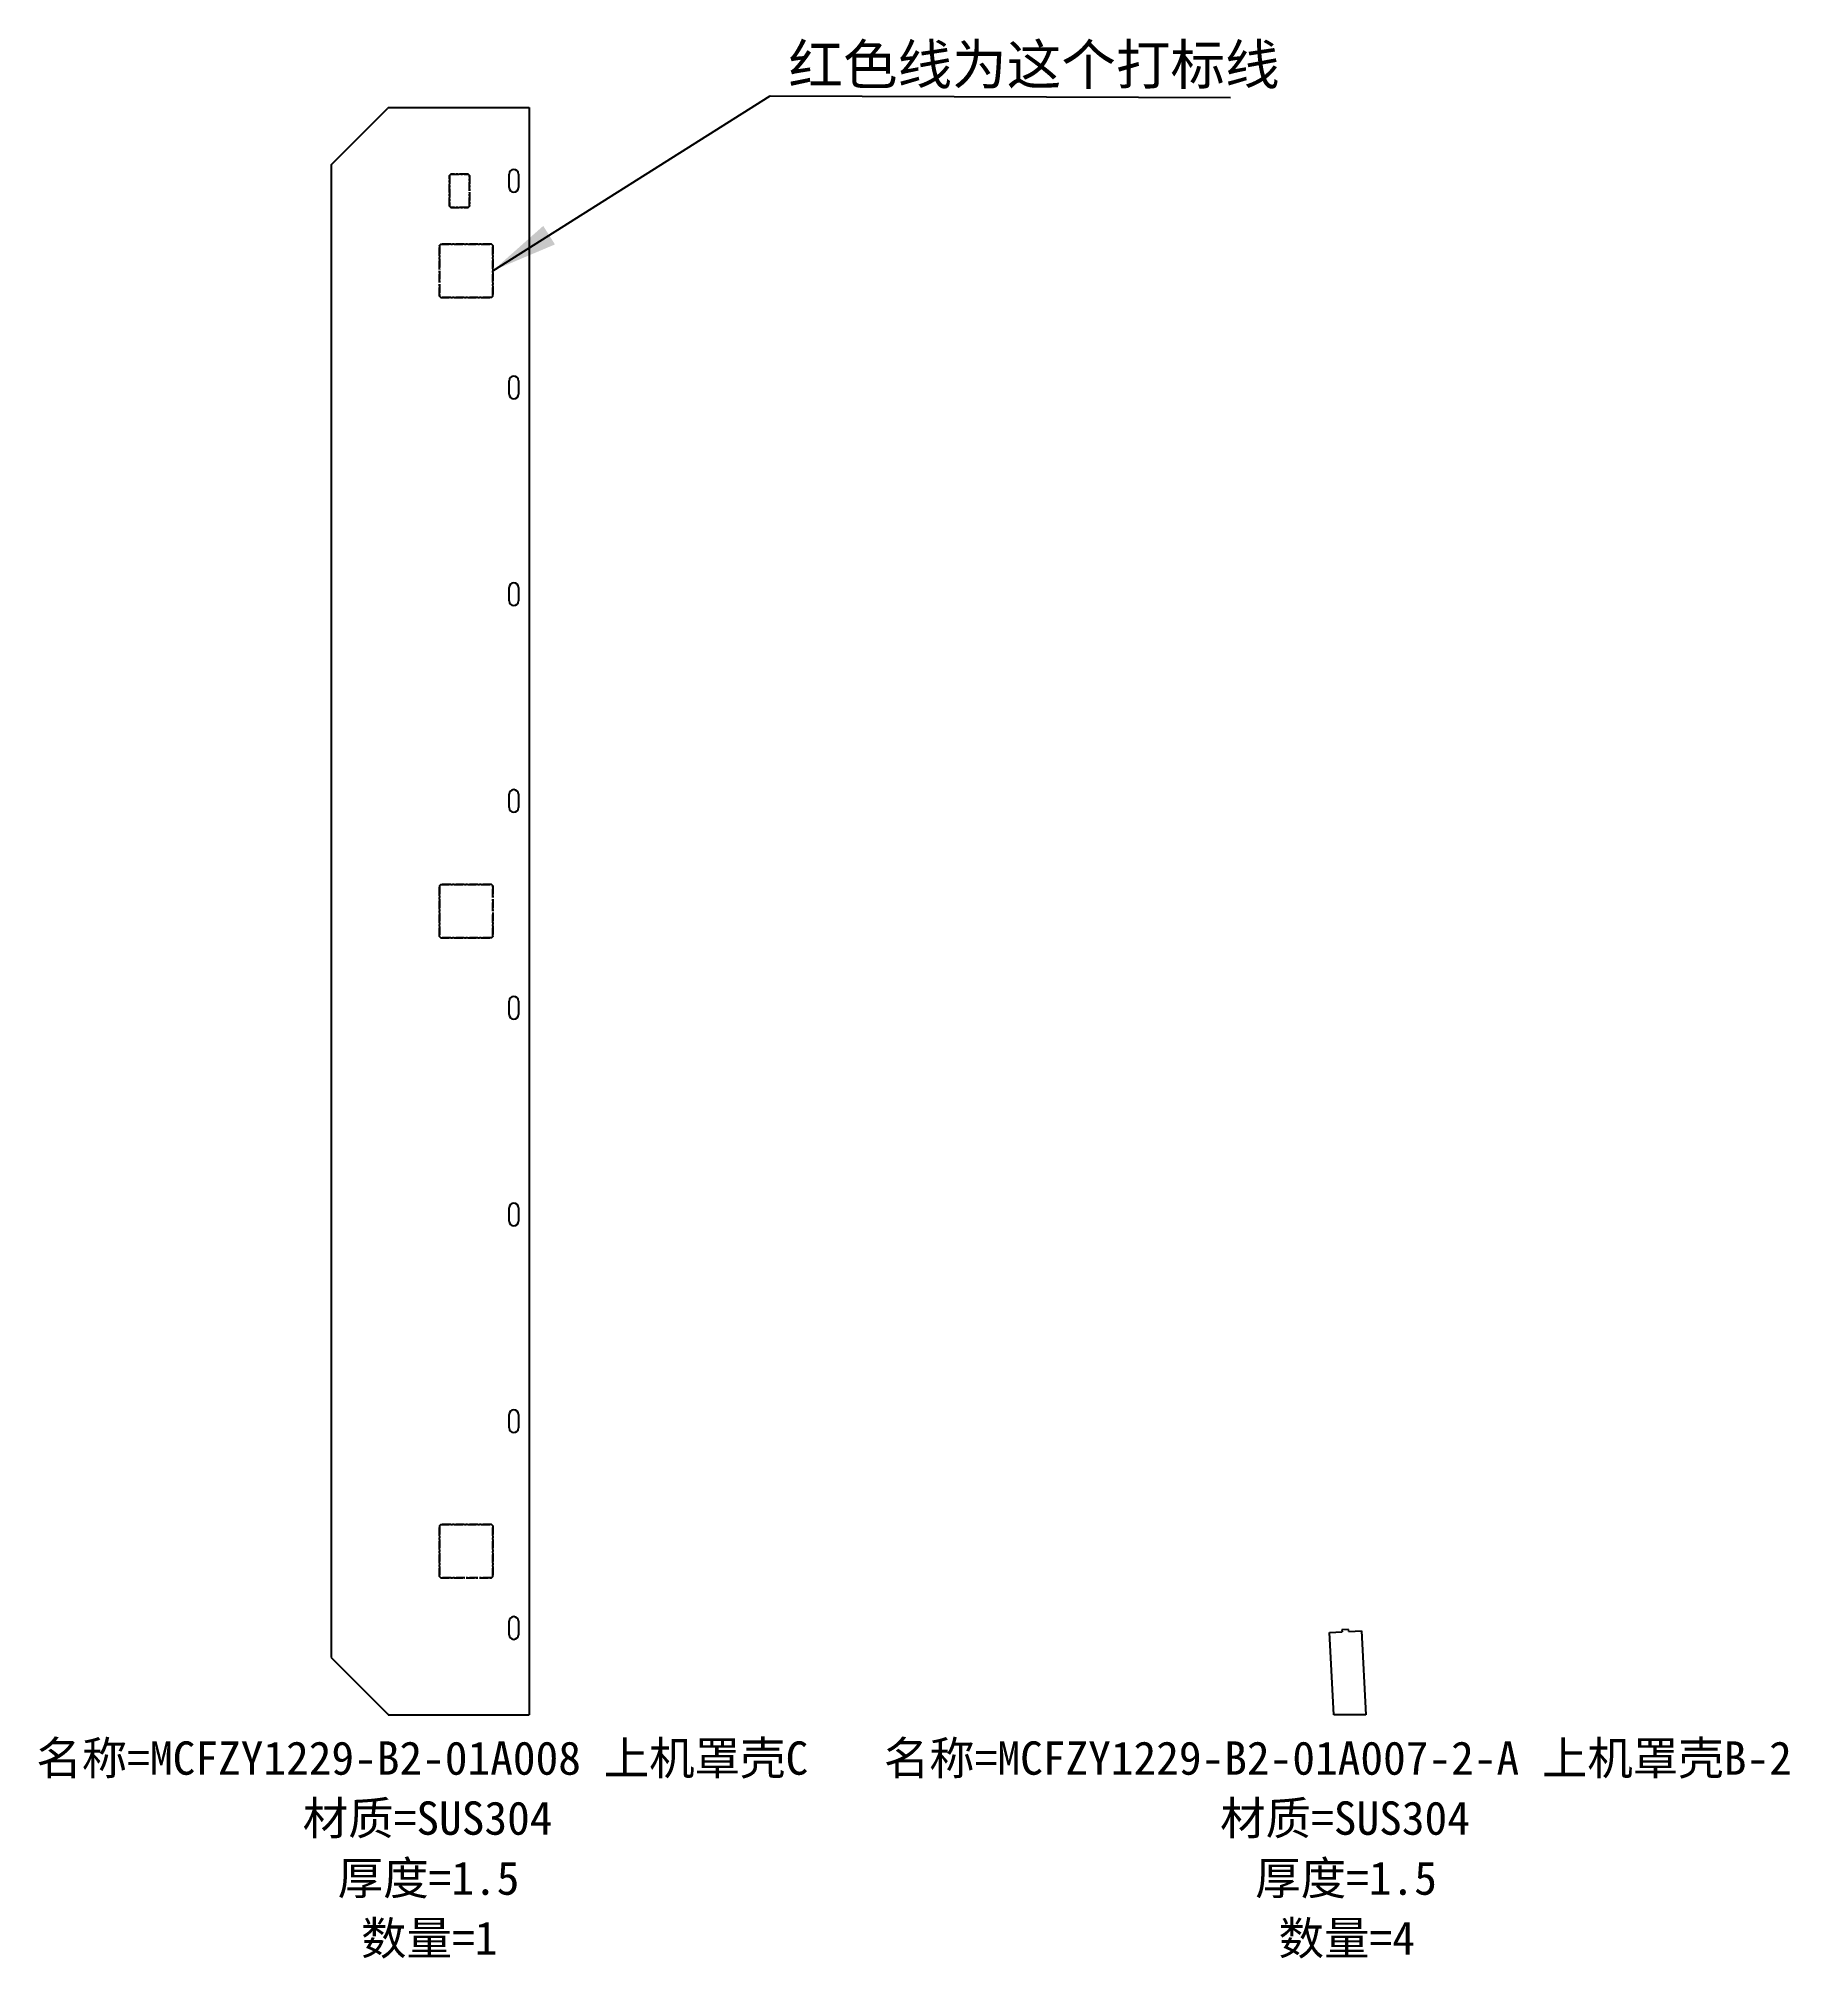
# Model space of a CAD drawing. Header units: millimetres. Extents: x -311 to 13188, y -8183 to -3903.
# Drawn here: x -294 to 1019, y -8183 to -6743 of the extents above; entities that cross this region are included whole.
import ezdxf

# ---------------------------------------------------------------- set-up
doc = ezdxf.new("R2010")
doc.units = ezdxf.units.MM
doc.linetypes.add('CENTER', pattern=[10.16, 6.35, -1.27, 1.27, -1.27])
doc.layers.add('零件信息', color=131, linetype='Continuous')
doc.styles.add('SLDTEXTSTYLE0', font='Gothic.ttf')
doc.styles.add('SLDTEXTSTYLE1', font='', dxfattribs={"bigfont": 'bigfont'})
doc.styles.get("Standard").update_dxf_attribs({"font": ''})
doc.styles.get('SLDTEXTSTYLE1').set_extended_font_data('宋体')
doc.styles.get('Standard').set_extended_font_data('宋体')
doc.dimstyles.new('ISO-25', dxfattribs={"dimtxt": 2.5, "dimasz": 2.5, "dimexe": 1.25, "dimexo": 0.625, "dimtad": 1, "dimtxsty": 'SLDTEXTSTYLE0', "dimcen": 2.5, "dimadec": 0, "dimazin": 0, "dimtfac": 1, "dimtmove": 0, "dimatfit": 3, "dimfxl": 1, "dimarcsym": 0})

msp = doc.modelspace()

# ---------------------------------------------------------------- texts
at = {"color": 6, "insert": (268.6, -6747.9), "char_height": 30, "attachment_point": 1}
msp.add_mtext_dynamic_manual_height_columns('红色线为这个打标线', width=447.994, gutter_width=125, heights=[0], dxfattribs=at)
at = {"layer": '零件信息', "char_height": 25, "attachment_point": 2, "style": 'SLDTEXTSTYLE1'}
for s, insert in [('名称=MCFZY1229-B2-01A008 上机罩壳C', (-5.9, -8020)), ('名称=MCFZY1229-B2-01A007-2-A 上机罩壳B-2', (680.5, -8020)), ('材质=SUS304', (-1.9, -8065)), ('材质=SUS304', (685.9, -8065)), ('厚度=1.5', (-1.2, -8110)), ('厚度=1.5', (686.7, -8110)), ('数量=1', (-0.7, -8155)), ('数量=4', (687.2, -8155))]:
    msp.add_mtext(s, dxfattribs=dict(at, insert=insert))

# ---------------------------------------------------------------- linework, layer by layer
at = {"color": 7, "linetype": 'Continuous', "lineweight": 25}
for p, q in [((-74.2, -6838), (-31.7, -6795.5)), ((-31.4, -6795), (-31.7, -6795.5)), ((-31.4, -6795), (74.2, -6795)), ((74.2, -6795), (74.2, -8000)), ((-74.2, -6838), (-74.2, -7957)), ((59.2, -6855), (59.2, -6845)), ((66.2, -6845), (66.2, -6855)), ((59.2, -7010), (59.2, -7000)), ((66.2, -7000), (66.2, -7010)), ((59.2, -7165), (59.2, -7155)), ((66.2, -7155), (66.2, -7165)), ((59.2, -7320), (59.2, -7310)), ((66.2, -7310), (66.2, -7320)), ((59.2, -7475), (59.2, -7465)), ((66.2, -7465), (66.2, -7475)), ((59.2, -7630), (59.2, -7620)), ((66.2, -7620), (66.2, -7630)), ((59.2, -7785), (59.2, -7775)), ((66.2, -7775), (66.2, -7785)), ((59.2, -7940), (59.2, -7930)), ((66.2, -7930), (66.2, -7940)), ((674.2, -7938.4), (683.7, -7937.9)), ((677.4, -8000), (674.2, -7938.4)), ((688.6, -7936.2), (683.6, -7936.4)), ((683.6, -7936.4), (683.7, -7937.9)), ((688.7, -7937.7), (688.6, -7936.2)), ((688.7, -7937.7), (698.2, -7937.2)), ((698.2, -7937.2), (701.5, -8000)), ((-74.2, -7957), (-31.7, -7999.5)), ((-31.7, -7999.5), (-31.4, -8000)), ((-31.4, -8000), (74.2, -8000)), ((701.5, -8000), (677.4, -8000))]:
    msp.add_line(p, q, dxfattribs=at)
at = {"color": 1, "linetype": 'CENTER', "lineweight": 25}
for p, q in [((14.4, -6846), (15.4, -6845)), ((15.4, -6845), (14.4, -6846)), ((14.4, -6869), (14.4, -6846)), ((14.4, -6846), (14.4, -6869)), ((15.4, -6845), (28.4, -6845)), ((28.4, -6845), (15.4, -6845)), ((15.4, -6845), (15.4, -6845)), ((15.4, -6845), (15.4, -6845)), ((15.4, -6845), (15.4, -6845)), ((15.4, -6845), (15.4, -6845)), ((28.4, -6845), (29.4, -6846)), ((29.4, -6846), (28.4, -6845)), ((29.4, -6846), (29.4, -6857.5)), ((29.4, -6857.5), (29.4, -6846)), ((29.4, -6857.5), (29.4, -6857.5)), ((29.4, -6869), (29.4, -6858.5)), ((29.4, -6858.5), (29.4, -6858.5)), ((29.4, -6858.5), (29.4, -6869)), ((15.4, -6870), (14.4, -6869)), ((14.4, -6869), (15.4, -6870)), ((28.4, -6870), (15.4, -6870)), ((15.4, -6870), (28.4, -6870)), ((29.4, -6869), (28.4, -6870)), ((28.4, -6870), (29.4, -6869)), ((7.9, -6897.5), (6.9, -6898.5)), ((6.9, -6898.5), (7.9, -6897.5)), ((6.9, -6898.5), (6.9, -6916.5)), ((6.9, -6916.5), (6.9, -6898.5)), ((45.9, -6897.5), (7.9, -6897.5)), ((7.9, -6897.5), (45.9, -6897.5)), ((46.9, -6898.5), (45.9, -6897.5)), ((45.9, -6897.5), (45.9, -6897.5)), ((45.9, -6897.5), (45.9, -6897.5)), ((45.9, -6897.5), (45.9, -6897.5)), ((45.9, -6897.5), (45.9, -6897.5)), ((45.9, -6897.5), (46.9, -6898.5)), ((46.9, -6936.5), (46.9, -6898.5)), ((46.9, -6898.5), (46.9, -6936.5)), ((6.9, -6916.5), (6.9, -6916.5)), ((6.9, -6936.5), (6.9, -6917.5)), ((6.9, -6917.5), (6.9, -6917.5)), ((6.9, -6917.5), (6.9, -6936.5)), ((7.9, -6937.5), (6.9, -6936.5)), ((6.9, -6936.5), (7.9, -6937.5)), ((45.9, -6937.5), (7.9, -6937.5)), ((7.9, -6937.5), (45.9, -6937.5)), ((46.9, -6936.5), (45.9, -6937.5)), ((45.9, -6937.5), (46.9, -6936.5)), ((6.9, -7378.5), (7.9, -7377.5)), ((7.9, -7377.5), (6.9, -7378.5)), ((6.9, -7416.5), (6.9, -7378.5)), ((6.9, -7378.5), (6.9, -7416.5)), ((7.9, -7377.5), (45.9, -7377.5)), ((45.9, -7377.5), (7.9, -7377.5)), ((45.9, -7377.5), (46.9, -7378.5)), ((46.9, -7378.5), (45.9, -7377.5)), ((45.9, -7377.5), (45.9, -7377.5)), ((45.9, -7377.5), (45.9, -7377.5)), ((45.9, -7377.5), (45.9, -7377.5)), ((45.9, -7377.5), (45.9, -7377.5)), ((46.9, -7378.5), (46.9, -7397.5)), ((46.9, -7397.5), (46.9, -7378.5)), ((46.9, -7397.5), (46.9, -7397.5)), ((46.9, -7416.5), (46.9, -7398.5)), ((46.9, -7398.5), (46.9, -7398.5)), ((46.9, -7398.5), (46.9, -7416.5)), ((7.9, -7417.5), (6.9, -7416.5)), ((6.9, -7416.5), (7.9, -7417.5)), ((45.9, -7417.5), (7.9, -7417.5)), ((7.9, -7417.5), (45.9, -7417.5)), ((46.9, -7416.5), (45.9, -7417.5)), ((45.9, -7417.5), (46.9, -7416.5)), ((6.9, -7858.5), (7.9, -7857.5)), ((7.9, -7857.5), (6.9, -7858.5)), ((6.9, -7896.5), (6.9, -7858.5)), ((6.9, -7858.5), (6.9, -7896.5)), ((7.9, -7857.5), (45.9, -7857.5)), ((45.9, -7857.5), (7.9, -7857.5)), ((45.9, -7857.5), (46.9, -7858.5)), ((46.9, -7858.5), (45.9, -7857.5)), ((45.9, -7857.5), (45.9, -7857.5)), ((45.9, -7857.5), (45.9, -7857.5)), ((45.9, -7857.5), (45.9, -7857.5)), ((45.9, -7857.5), (45.9, -7857.5)), ((46.9, -7858.5), (46.9, -7896.5)), ((46.9, -7896.5), (46.9, -7858.5)), ((7.9, -7897.5), (6.9, -7896.5)), ((6.9, -7896.5), (7.9, -7897.5)), ((25.9, -7897.5), (7.9, -7897.5)), ((7.9, -7897.5), (25.9, -7897.5)), ((25.9, -7897.5), (25.9, -7897.5)), ((45.9, -7897.5), (26.9, -7897.5)), ((26.9, -7897.5), (26.9, -7897.5)), ((26.9, -7897.5), (45.9, -7897.5)), ((46.9, -7896.5), (45.9, -7897.5)), ((45.9, -7897.5), (46.9, -7896.5))]:
    msp.add_line(p, q, dxfattribs=at)
at = {"color": 7, "linetype": 'Continuous', "lineweight": 25}
for centre, start, end in [((62.7, -6845), 0, 180), ((62.7, -6855), 180, 0), ((62.7, -7000), 0, 180), ((62.7, -7010), 180, 0), ((62.7, -7155), 0, 180), ((62.7, -7165), 180, 0), ((62.7, -7310), 0, 180), ((62.7, -7320), 180, 0), ((62.7, -7465), 0, 180), ((62.7, -7475), 180, 0), ((62.7, -7620), 0, 180), ((62.7, -7630), 180, 0), ((62.7, -7775), 0, 180), ((62.7, -7785), 180, 0), ((62.7, -7930), 0, 180), ((62.7, -7940), 180, 0)]:
    msp.add_arc(centre, 3.5, start, end, dxfattribs=at)

msp.set_redraw_order([(e.dxf.handle, doc.entitydb.next_handle()) for e in msp.query("TEXT MTEXT ATTDEF DIMENSION ARC_DIMENSION")])  # texts and dimensions are drawn at this point

# ---------------------------------------------------------------- leaders
at = {"color": 6}
msp.add_leader([(46.9, -6917.5), (254.9, -6786.3), (600, -6787.6)], dimstyle='ISO-25', override={"dimtxt": 3.5, "dimasz": 50, "dimexe": 1, "dimexo": 1, "dimgap": 1.524, "dimtad": 0, "dimtih": 1, "dimtoh": 1, "dimzin": 0, "dimtxsty": 'Standard', "dimadec": 2, "dimtzin": 0}, dxfattribs=at)

doc.saveas('drawing.dxf')
